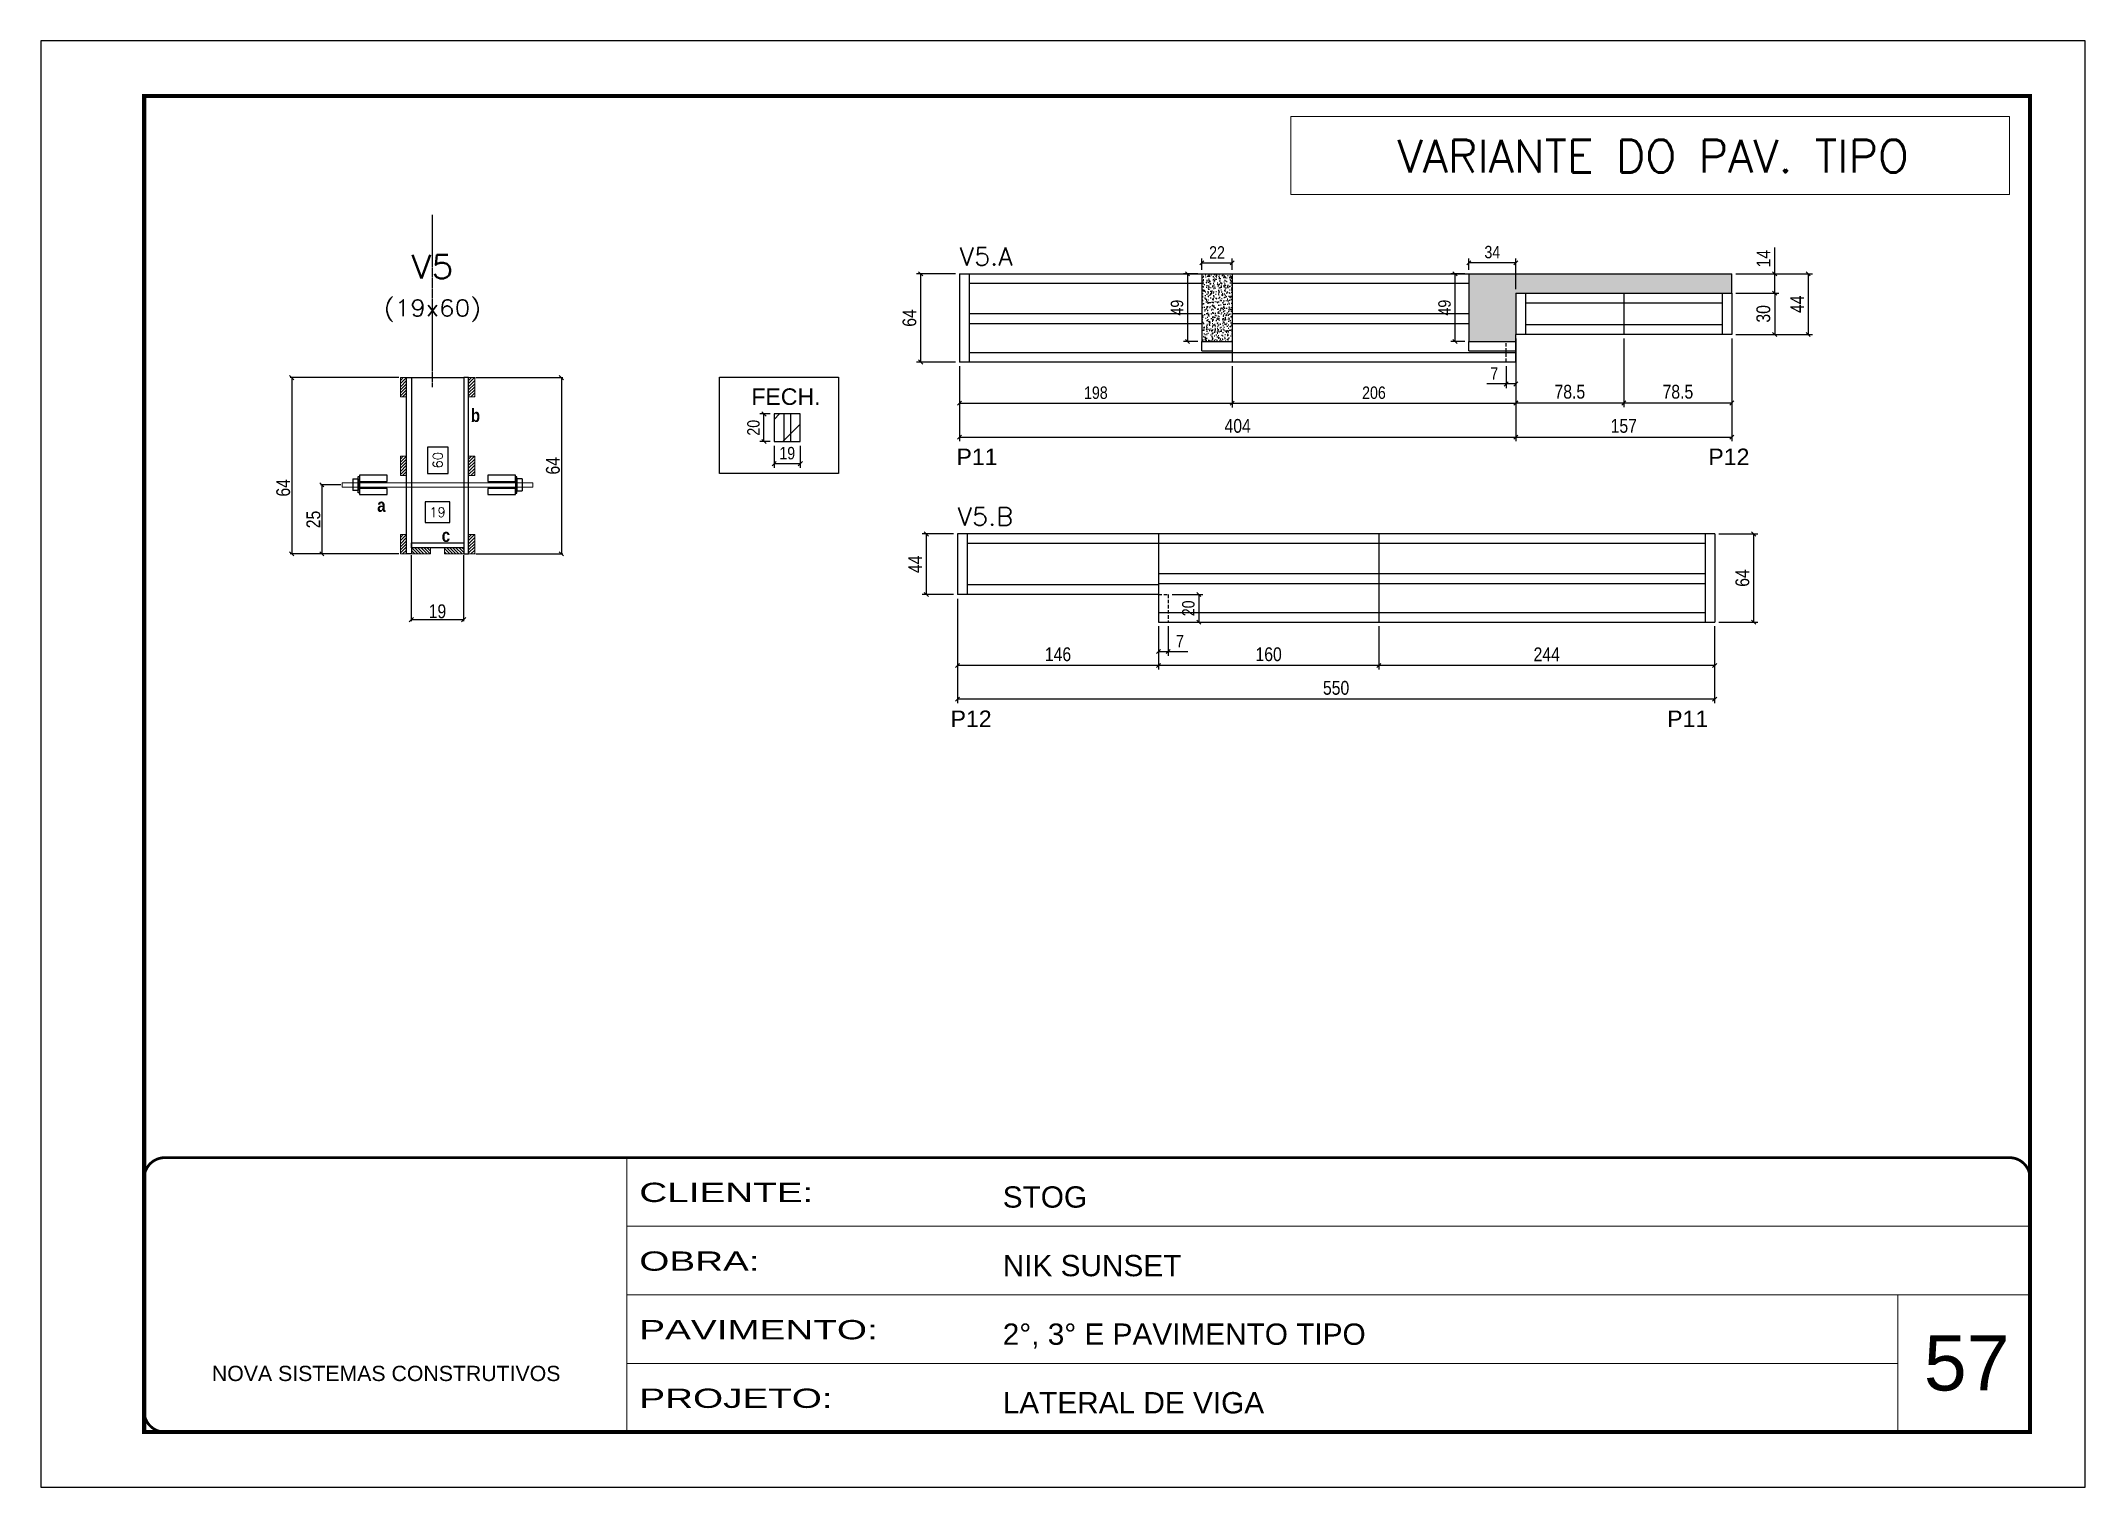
# Model space of a CAD drawing. Extents: x -10448 to -1189, y -11772 to 17235.
# Drawn here: x -10448 to -8963, y -286 to 764 of the extents above; entities that cross this region are included whole.
import ezdxf
from ezdxf.enums import TextEntityAlignment as Align

# ---------------------------------------------------------------- set-up
doc = ezdxf.new("R2010")
doc.units = 0
for name, pattern in [('CONTINUO', [0]), ('DASHED', [0.75, 0.5, -0.25]), ('HIDDEN', [0.375, 0.25, -0.125])]:
    doc.linetypes.add(name, pattern=pattern)
for name, color, linetype in [('1HACHURA MADEIRAS', 1, 'Continuous'), ('5', 5, 'Continuous'), ('COTA', 241, 'Continuous'), ('Cota Seção (2x)', 4, 'Continuous'), ('detalhes', 4, 'Continuous'), ('Painéis', 200, 'Continuous'), ('presilha', 1, 'Continuous'), ('Reaproveitamento', 251, 'Continuous'), ('SARR_2.2x7', 40, 'Continuous'), ('Texto de Titulo', 7, 'Continuous'), ('Texto Qtd Sarr', 242, 'Continuous')]:
    doc.layers.add(name, color=color, linetype=linetype)
for name, color, linetype, lineweight in [('CARIMBO', 255, 'Continuous', 9), ('CONCRETO', 251, 'Continuous', 25), ('Folhas', 255, 'Continuous', 9), ('Madeira', 126, 'Continuous', 18), ('SARRAFO DE PRESSAO', 251, 'DASHED', 9), ('SCO-___-LAJ', 2, 'Continuous', 0), ('Texto Seção', 7, 'Continuous', 15)]:
    doc.layers.add(name, color=color, linetype=linetype, lineweight=lineweight)
doc.layers.add('Laje_Perimetro', color=7, linetype='Continuous', plot=False)
doc.styles.add('ARIAL', font='arial.ttf')
doc.styles.add('COTA TECNICA', font='techl___.ttf', dxfattribs={"height": 10})
doc.styles.add('COTA TECNICA 2X', font='techl___.ttf', dxfattribs={"height": 10})
doc.styles.add('COTA TECNICA-50', font='techl___.ttf', dxfattribs={"height": 9})
doc.styles.add('REGUA-120', font='ROMANS.shx', dxfattribs={"height": 15})
doc.styles.add('Romans', font='romans.shx')
doc.styles.get("Standard").update_dxf_attribs({"font": 'arial.ttf'})
doc.styles.add('TECNICA', font='techb___.ttf', dxfattribs={"height": 10})
doc.styles.add('Tecnologia', font='')
doc.styles.get('Tecnologia').set_extended_font_data('Forgotten Futurist')
doc.dimstyles.new('COTA PAINEL-50', dxfattribs={"dimtxt": 9, "dimasz": 3, "dimexe": 3, "dimexo": 3, "dimgap": 3, "dimtad": 1, "dimdec": 1, "dimzin": 12, "dimdsep": 46, "dimtxsty": 'COTA TECNICA-50', "dimblk1": 'OBLIQUE', "dimblk2": 'OBLIQUE', "dimsah": 1, "dimcen": 0.9, "dimclrd": 4, "dimclre": 4, "dimclrt": 240, "dimadec": 1, "dimazin": 3, "dimtfac": 1, "dimtdec": 1, "dimtmove": 0, "dimatfit": 3, "dimfxl": 1, "dimtolj": 1, "dimtzin": 12, "dimarcsym": 0})
doc.dimstyles.new('Cota Seção interna', dxfattribs={"dimtxt": 7, "dimasz": 6, "dimexe": 0.18, "dimexo": 2, "dimgap": -4, "dimtad": 3, "dimdec": 1, "dimlfac": 0.5, "dimzin": 12, "dimdsep": 46, "dimtxsty": 'Romans', "dimblk": 'ARCHTICK', "dimcen": 0.09, "dimse1": 1, "dimse2": 1, "dimsd1": 1, "dimsd2": 1, "dimclrd": 180, "dimclre": 5, "dimclrt": 1, "dimadec": 0, "dimazin": 3, "dimtfac": 1, "dimtdec": 1, "dimtofl": 0, "dimtmove": 0, "dimatfit": 3, "dimldrblk": 'ARCHTICK', "dimfxl": 1, "dimtolj": 1, "dimtzin": 0, "dimarcsym": 0})
doc.dimstyles.new('PAINEL', dxfattribs={"dimtxt": 10, "dimasz": 3, "dimexe": 3, "dimexo": 3, "dimgap": 3, "dimtad": 1, "dimdec": 1, "dimzin": 12, "dimdsep": 46, "dimtxsty": 'COTA TECNICA', "dimblk1": 'OBLIQUE', "dimblk2": 'OBLIQUE', "dimsah": 1, "dimcen": 0.9, "dimclrd": 4, "dimclre": 4, "dimclrt": 240, "dimadec": 1, "dimazin": 3, "dimtfac": 1, "dimtdec": 1, "dimtmove": 0, "dimatfit": 3, "dimfxl": 1, "dimtolj": 1, "dimtzin": 12, "dimarcsym": 0})
doc.dimstyles.new('SECAO', dxfattribs={"dimscale": 0.333333, "dimtxt": 5, "dimasz": 9, "dimexe": 3, "dimexo": 3, "dimgap": 3, "dimtad": 1, "dimdec": 1, "dimlfac": 0.5, "dimzin": 12, "dimdsep": 46, "dimtxsty": 'COTA TECNICA 2X', "dimblk1": 'OBLIQUE', "dimblk2": 'OBLIQUE', "dimsah": 1, "dimcen": 0.9, "dimclrd": 4, "dimclre": 4, "dimclrt": 240, "dimadec": 1, "dimazin": 3, "dimtfac": 1, "dimtdec": 1, "dimtmove": 0, "dimatfit": 3, "dimfxl": 1, "dimtolj": 1, "dimtzin": 12, "dimarcsym": 0})
pattern_1 = [(50, (-140989.984, -31034.443), (5.46554007, -0.47817257), [0.5715, -6.2865]), (355, (-140989.984, -31034.443), (-1.05730264, 5.73170536), [0.4572, -5.02921753]), (100.4514447, (-140989.5286, -31034.483), (4.40823741, 5.25353256), [0.48570026, -5.34270734]), (46.1842, (-140989.984, -31032.919), (8.13237123, -1.26126984), [0.85725, -9.42975]), (96.6355576, (-140989.306, -31033.024), (7.122124, 7.42278374), [0.7285507, -8.01406824]), (351.184151, (-140989.984, -31032.919), (7.122124, 7.42278374), [0.685799, -7.54379196]), (21, (-140989.222, -31033.3), (4.54843174, -3.06795595), [0.5715, -6.2865]), (326, (-140989.222, -31033.3), (1.85406085, 5.52563898), [0.4572, -5.0292]), (71.451445, (-140988.843, -31033.5557), (6.40249258, 2.45768307), [0.48570026, -5.34269813]), (37.5, (-140989.984, -31034.443), (0.092658098, 2.536651166), [0, -4.96824, 0, -5.1054, 0, -5.04825]), (7.5, (-140989.984, -31034.443), (2.004589875, 3.005417245), [0, -2.91084, 0, -4.85394, 0, -1.92405]), (327.5, (-140991.6833, -31034.443), (4.067717855, -0.17186232), [0, -1.905, 0, -5.9436, 0, -7.8867]), (317.5, (-140992.4453, -31034.443), (4.44387544, 0.76279473), [0, -2.4765, 0, -3.94716, 0, -5.6007])]

msp = doc.modelspace()

# ---------------------------------------------------------------- texts
at = {"layer": '5', "color": 7, "linetype": 'Continuous'}
msp.add_text('FECH.', height=12, rotation=359.99996, dxfattribs=at).set_placement((-9932.19, 499.91))
at = {"layer": '5', "linetype": 'Continuous'}
for s, rotation, p in [('P11', 0.00004, (-9783.18, 456.18)), ('P12', 0.00004, (-9236.98, 456.18)), ('P12', 359.99996, (-9787.44, 265.99)), ('P11', 359.99996, (-9266.87, 265.99))]:
    msp.add_text(s, height=12, rotation=rotation, dxfattribs=at).set_placement(p)
at = {"layer": 'CARIMBO', "style": 'ARIAL'}
msp.add_text('57', height=40, dxfattribs=at).set_placement((-9080.42, -215.68))
at = {"layer": 'detalhes', "style": 'TECNICA'}
for s, p in [('b', (-10135.98, 487.5)), ('a', (-10203.98, 422.27)), ('c', (-10157.11, 400.38))]:
    msp.add_text(s, height=9.6, dxfattribs=at).set_placement(p)
at = {"layer": 'Texto Seção', "style": 'REGUA-120', "width": 1.05}
for s, p in [('V5.A', (-9780.88, 601.22)), ('V5.B', (-9782.38, 412.37))]:
    msp.add_text(s, height=13, dxfattribs=at).set_placement(p)
at = {"layer": 'Texto Seção', "insert": (-9597.29, 668.72), "char_height": 23.7362, "width": 640.4194, "attachment_point": 7, "style": 'REGUA-120'}
msp.add_mtext('\\pxqc,t6;^JVARIANTE DO PAV. TIPO', dxfattribs=at)

# ---------------------------------------------------------------- blocks, each defined once
blk = doc.blocks.new('9999999999')
at = {"color": 30, "linetype": 'CONTINUO'}
for p, q in [((98564.6, 34230.2), (98564.6, 34429.4)), ((98564.6, 34379.6), (99584, 34379.6)), ((98564.6, 34329.8), (99488, 34329.8)), ((99584, 34329.8), (99488, 34329.8)), ((99488, 34329.8), (99488, 34230.2)), ((98564.6, 34280), (99488, 34280))]:
    blk.add_line(p, q, dxfattribs=at)
at = {"color": 30, "linetype": 'CONTINUO', "const_width": 2}
blk.add_lwpolyline([(99584, 34230.2), (99584, 34414.4, 0.414214), (99569, 34429.4), (98229, 34429.4, 0.414214), (98214, 34414.4), (98214, 34245.2, 0.414214), (98229, 34230.2), (99584, 34230.2)], format="xyb", dxfattribs=at)
at = {"layer": 'Folhas'}
blk.add_lwpolyline([(98139, 34190.2), (99624, 34190.2), (99624, 35240.2), (98139, 35240.2)], close=True, dxfattribs=at)
at = {"layer": 'Folhas', "color": 30, "const_width": 3}
blk.add_lwpolyline([(98214, 34230.2), (99584, 34230.2), (99584, 35200.2), (98214, 35200.2)], close=True, dxfattribs=at)
at = {"color": 7, "linetype": 'Continuous', "ltscale": 5, "style": 'ARIAL'}
for s, height, p in [('STOG', 15.48, (98837.7, 34393.1)), ('NIK SUNSET', 15.48, (98837.7, 34343.3)), ('2°, 3° E PAVIMENTO TIPO', 15.483, (98837.7, 34293.5)), ('NOVA SISTEMAS CONSTRUTIVOS', 11.059, (98263.2, 34267.2)), ('LATERAL DE VIGA', 15.483, (98837.7, 34243.7))]:
    blk.add_text(s, height=height, dxfattribs=at).set_placement(p)
at = {"layer": 'Folhas', "color": 7, "style": 'Tecnologia', "width": 1.5}
for s, p in [('CLIENTE:', (98573.7, 34397.2)), ('OBRA:', (98573.7, 34347.3)), ('PAVIMENTO:', (98573.7, 34297.5)), ('PROJETO:', (98573.7, 34247.7))]:
    blk.add_text(s, height=14, dxfattribs=at).set_placement(p)
blk = doc.blocks.new('_Oblique')
at = {"color": 0, "linetype": 'ByBlock', "lineweight": -2}
blk.add_line((-0.5, -0.5), (0.5, 0.5), dxfattribs=at)
blk = doc.blocks.new('*D1004')
at = {"layer": 'COTA', "color": 4, "linetype": 'ByBlock', "lineweight": -2, "transparency": 16777216}
for p, q in [((-9780.9, 528), (-9780.9, 473.5)), ((-9376.9, 528), (-9376.9, 473.5)), ((-9780.9, 476.5), (-9376.9, 476.5))]:
    blk.add_line(p, q, dxfattribs=at)
at = {"layer": 'Defpoints', "color": 0, "linetype": 'ByBlock', "transparency": 16777216}
for p in [(-9780.9, 531), (-9376.9, 531), (-9376.9, 476.5)]:
    blk.add_point(p, dxfattribs=at)
at = {"layer": 'COTA', "color": 4, "linetype": 'ByBlock', "lineweight": -2, "transparency": 16777216, "xscale": 3, "yscale": 3, "zscale": 3, "rotation": 180}
blk.add_blockref('_Oblique', (-9780.9, 476.5), dxfattribs=at)
at = {"layer": 'COTA', "color": 4, "linetype": 'ByBlock', "lineweight": -2, "transparency": 16777216, "xscale": 3, "yscale": 3, "zscale": 3}
blk.add_blockref('_Oblique', (-9376.9, 476.5), dxfattribs=at)
at = {"layer": 'COTA', "color": 240, "linetype": 'ByBlock', "transparency": 16777216, "insert": (-9578.9, 484.6), "char_height": 10, "attachment_point": 5, "style": 'COTA TECNICA'}
blk.add_mtext('\\A1;404', dxfattribs=at)
blk = doc.blocks.new('*D2067')
at = {"layer": 'COTA', "color": 4, "linetype": 'ByBlock', "lineweight": -2, "transparency": 16777216}
for p, q in [((-9376.9, 548), (-9376.9, 498.3)), ((-9298.4, 548), (-9298.4, 498.3)), ((-9376.9, 501.3), (-9298.4, 501.3))]:
    blk.add_line(p, q, dxfattribs=at)
at = {"layer": 'Defpoints', "color": 0, "linetype": 'ByBlock', "transparency": 16777216}
for p in [(-9376.9, 551), (-9298.4, 551), (-9298.4, 501.3)]:
    blk.add_point(p, dxfattribs=at)
at = {"layer": 'COTA', "color": 4, "linetype": 'ByBlock', "lineweight": -2, "transparency": 16777216, "xscale": 3, "yscale": 3, "zscale": 3, "rotation": 180}
blk.add_blockref('_Oblique', (-9376.9, 501.3), dxfattribs=at)
at = {"layer": 'COTA', "color": 4, "linetype": 'ByBlock', "lineweight": -2, "transparency": 16777216, "xscale": 3, "yscale": 3, "zscale": 3}
blk.add_blockref('_Oblique', (-9298.4, 501.3), dxfattribs=at)
at = {"layer": 'COTA', "color": 240, "linetype": 'ByBlock', "transparency": 16777216, "insert": (-9337.6, 509.4), "char_height": 10, "attachment_point": 5, "style": 'COTA TECNICA'}
blk.add_mtext('\\A1;78.5', dxfattribs=at)
blk = doc.blocks.new('*D2068')
at = {"layer": 'COTA', "color": 4, "linetype": 'ByBlock', "lineweight": -2, "transparency": 16777216}
for p, q in [((-9298.4, 548), (-9298.4, 498.3)), ((-9219.9, 548), (-9219.9, 498.3)), ((-9298.4, 501.3), (-9219.9, 501.3))]:
    blk.add_line(p, q, dxfattribs=at)
at = {"layer": 'Defpoints', "color": 0, "linetype": 'ByBlock', "transparency": 16777216}
for p in [(-9298.4, 551), (-9219.9, 551), (-9219.9, 501.3)]:
    blk.add_point(p, dxfattribs=at)
at = {"layer": 'COTA', "color": 4, "linetype": 'ByBlock', "lineweight": -2, "transparency": 16777216, "xscale": 3, "yscale": 3, "zscale": 3, "rotation": 180}
blk.add_blockref('_Oblique', (-9298.4, 501.3), dxfattribs=at)
at = {"layer": 'COTA', "color": 4, "linetype": 'ByBlock', "lineweight": -2, "transparency": 16777216, "xscale": 3, "yscale": 3, "zscale": 3}
blk.add_blockref('_Oblique', (-9219.9, 501.3), dxfattribs=at)
at = {"layer": 'COTA', "color": 240, "linetype": 'ByBlock', "transparency": 16777216, "insert": (-9259.1, 509.4), "char_height": 10, "attachment_point": 5, "style": 'COTA TECNICA'}
blk.add_mtext('\\A1;78.5', dxfattribs=at)
blk = doc.blocks.new('*D1005')
at = {"layer": 'COTA', "color": 4, "linetype": 'ByBlock', "lineweight": -2, "transparency": 16777216}
for p, q in [((-9376.9, 528), (-9376.9, 473.5)), ((-9219.9, 528), (-9219.9, 473.5)), ((-9376.9, 476.5), (-9219.9, 476.5))]:
    blk.add_line(p, q, dxfattribs=at)
at = {"layer": 'Defpoints', "color": 0, "linetype": 'ByBlock', "transparency": 16777216}
for p in [(-9376.9, 531), (-9219.9, 531), (-9219.9, 476.5)]:
    blk.add_point(p, dxfattribs=at)
at = {"layer": 'COTA', "color": 4, "linetype": 'ByBlock', "lineweight": -2, "transparency": 16777216, "xscale": 3, "yscale": 3, "zscale": 3, "rotation": 180}
blk.add_blockref('_Oblique', (-9376.9, 476.5), dxfattribs=at)
at = {"layer": 'COTA', "color": 4, "linetype": 'ByBlock', "lineweight": -2, "transparency": 16777216, "xscale": 3, "yscale": 3, "zscale": 3}
blk.add_blockref('_Oblique', (-9219.9, 476.5), dxfattribs=at)
at = {"layer": 'COTA', "color": 240, "linetype": 'ByBlock', "transparency": 16777216, "insert": (-9298.4, 484.6), "char_height": 10, "attachment_point": 5, "style": 'COTA TECNICA'}
blk.add_mtext('\\A1;157', dxfattribs=at)
blk = doc.blocks.new('*D2069')
at = {"layer": 'COTA', "color": 4, "linetype": 'ByBlock', "lineweight": -2, "transparency": 16777216}
for p, q in [((-9216.9, 581), (-9185.8, 581)), ((-9188.8, 581), (-9188.8, 551)), ((-9216.9, 551), (-9185.8, 551))]:
    blk.add_line(p, q, dxfattribs=at)
at = {"layer": 'Defpoints', "color": 0, "linetype": 'ByBlock', "transparency": 16777216}
for p in [(-9219.9, 581), (-9219.9, 551), (-9188.8, 551)]:
    blk.add_point(p, dxfattribs=at)
at = {"layer": 'COTA', "color": 4, "linetype": 'ByBlock', "lineweight": -2, "transparency": 16777216, "xscale": 3, "yscale": 3, "zscale": 3}
for p, rotation in [((-9188.8, 581), 90), ((-9188.8, 551), 270)]:
    blk.add_blockref('_Oblique', p, dxfattribs=dict(at, rotation=rotation))
at = {"layer": 'COTA', "color": 240, "linetype": 'ByBlock', "transparency": 16777216, "insert": (-9197, 566), "char_height": 10, "attachment_point": 5, "rotation": 90, "style": 'COTA TECNICA'}
blk.add_mtext('\\A1;30', dxfattribs=at)
blk = doc.blocks.new('*D2070')
at = {"layer": 'COTA', "color": 4, "linetype": 'ByBlock', "lineweight": -2, "transparency": 16777216}
for p, q in [((-9188.8, 595), (-9188.8, 614.2)), ((-9216.9, 595), (-9185.8, 595)), ((-9188.8, 581), (-9188.8, 595)), ((-9216.9, 581), (-9185.8, 581))]:
    blk.add_line(p, q, dxfattribs=at)
at = {"layer": 'Defpoints', "color": 0, "linetype": 'ByBlock', "transparency": 16777216}
for p in [(-9219.9, 595), (-9188.8, 595), (-9219.9, 581)]:
    blk.add_point(p, dxfattribs=at)
at = {"layer": 'COTA', "color": 4, "linetype": 'ByBlock', "lineweight": -2, "transparency": 16777216, "xscale": 3, "yscale": 3, "zscale": 3}
for p, rotation in [((-9188.8, 595), 90), ((-9188.8, 581), 270)]:
    blk.add_blockref('_Oblique', p, dxfattribs=dict(at, rotation=rotation))
at = {"layer": 'COTA', "color": 240, "linetype": 'ByBlock', "transparency": 16777216, "insert": (-9196.9, 606.1), "char_height": 10, "attachment_point": 5, "rotation": 90, "style": 'COTA TECNICA'}
blk.add_mtext('\\A1;14', dxfattribs=at)
blk = doc.blocks.new('*D1006')
at = {"layer": 'COTA', "color": 4, "linetype": 'ByBlock', "lineweight": -2, "transparency": 16777216}
for p, q in [((-9216.9, 595), (-9161.4, 595)), ((-9164.4, 595), (-9164.4, 551)), ((-9216.9, 551), (-9161.4, 551))]:
    blk.add_line(p, q, dxfattribs=at)
at = {"layer": 'Defpoints', "color": 0, "linetype": 'ByBlock', "transparency": 16777216}
for p in [(-9219.9, 595), (-9219.9, 551), (-9164.4, 551)]:
    blk.add_point(p, dxfattribs=at)
at = {"layer": 'COTA', "color": 4, "linetype": 'ByBlock', "lineweight": -2, "transparency": 16777216, "xscale": 3, "yscale": 3, "zscale": 3}
for p, rotation in [((-9164.4, 595), 90), ((-9164.4, 551), 270)]:
    blk.add_blockref('_Oblique', p, dxfattribs=dict(at, rotation=rotation))
at = {"layer": 'COTA', "color": 240, "linetype": 'ByBlock', "transparency": 16777216, "insert": (-9172.5, 573), "char_height": 10, "attachment_point": 5, "rotation": 90, "style": 'COTA TECNICA'}
blk.add_mtext('\\A1;44', dxfattribs=at)
blk = doc.blocks.new('*D2071')
at = {"layer": 'COTA', "color": 4, "linetype": 'ByBlock', "lineweight": -2, "transparency": 16777216}
for p, q in [((-9783.9, 595), (-9812.2, 595)), ((-9809.2, 595), (-9809.2, 531)), ((-9783.9, 531), (-9812.2, 531))]:
    blk.add_line(p, q, dxfattribs=at)
at = {"layer": 'Defpoints', "color": 0, "linetype": 'ByBlock', "transparency": 16777216}
for p in [(-9780.9, 595), (-9809.2, 531), (-9780.9, 531)]:
    blk.add_point(p, dxfattribs=at)
at = {"layer": 'COTA', "color": 4, "linetype": 'ByBlock', "lineweight": -2, "transparency": 16777216, "xscale": 3, "yscale": 3, "zscale": 3}
for p, rotation in [((-9809.2, 595), 90), ((-9809.2, 531), 270)]:
    blk.add_blockref('_Oblique', p, dxfattribs=dict(at, rotation=rotation))
at = {"layer": 'COTA', "color": 240, "linetype": 'ByBlock', "transparency": 16777216, "insert": (-9817.3, 563), "char_height": 10, "attachment_point": 5, "rotation": 90, "style": 'COTA TECNICA'}
blk.add_mtext('\\A1;64', dxfattribs=at)
blk = doc.blocks.new('*D2072')
at = {"layer": 'COTA', "color": 4, "linetype": 'ByBlock', "lineweight": -2, "transparency": 16777216}
for p, q in [((-9476.4, 339.2), (-9476.4, 307.7)), ((-9232.4, 339.2), (-9232.4, 307.7)), ((-9232.4, 310.7), (-9476.4, 310.7))]:
    blk.add_line(p, q, dxfattribs=at)
at = {"layer": 'Defpoints', "color": 0, "linetype": 'ByBlock', "transparency": 16777216}
for p in [(-9476.4, 342.2), (-9232.4, 342.2), (-9476.4, 310.7)]:
    blk.add_point(p, dxfattribs=at)
at = {"layer": 'COTA', "color": 4, "linetype": 'ByBlock', "lineweight": -2, "transparency": 16777216, "xscale": 3, "yscale": 3, "zscale": 3, "rotation": 180}
blk.add_blockref('_Oblique', (-9476.4, 310.7), dxfattribs=at)
at = {"layer": 'COTA', "color": 4, "linetype": 'ByBlock', "lineweight": -2, "transparency": 16777216, "xscale": 3, "yscale": 3, "zscale": 3}
blk.add_blockref('_Oblique', (-9232.4, 310.7), dxfattribs=at)
at = {"layer": 'COTA', "color": 240, "linetype": 'ByBlock', "transparency": 16777216, "insert": (-9354.4, 318.8), "char_height": 10, "attachment_point": 5, "style": 'COTA TECNICA'}
blk.add_mtext('\\A1;244', dxfattribs=at)
blk = doc.blocks.new('*D2073')
at = {"layer": 'COTA', "color": 4, "linetype": 'ByBlock', "lineweight": -2, "transparency": 16777216}
for p, q in [((-9476.4, 339.2), (-9476.4, 307.7)), ((-9636.4, 325.2), (-9636.4, 307.7)), ((-9476.4, 310.7), (-9636.4, 310.7))]:
    blk.add_line(p, q, dxfattribs=at)
at = {"layer": 'Defpoints', "color": 0, "linetype": 'ByBlock', "transparency": 16777216}
for p in [(-9476.4, 342.2), (-9636.4, 328.2), (-9636.4, 310.7)]:
    blk.add_point(p, dxfattribs=at)
at = {"layer": 'COTA', "color": 4, "linetype": 'ByBlock', "lineweight": -2, "transparency": 16777216, "xscale": 3, "yscale": 3, "zscale": 3, "rotation": 180}
blk.add_blockref('_Oblique', (-9636.4, 310.7), dxfattribs=at)
at = {"layer": 'COTA', "color": 4, "linetype": 'ByBlock', "lineweight": -2, "transparency": 16777216, "xscale": 3, "yscale": 3, "zscale": 3}
blk.add_blockref('_Oblique', (-9476.4, 310.7), dxfattribs=at)
at = {"layer": 'COTA', "color": 240, "linetype": 'ByBlock', "transparency": 16777216, "insert": (-9556.4, 318.8), "char_height": 10, "attachment_point": 5, "style": 'COTA TECNICA'}
blk.add_mtext('\\A1;160', dxfattribs=at)
blk = doc.blocks.new('*D2074')
at = {"layer": 'COTA', "color": 4, "linetype": 'ByBlock', "lineweight": -2, "transparency": 16777216}
for p, q in [((-9782.4, 359.2), (-9782.4, 307.7)), ((-9636.4, 325.2), (-9636.4, 307.7)), ((-9636.4, 310.7), (-9782.4, 310.7))]:
    blk.add_line(p, q, dxfattribs=at)
at = {"layer": 'Defpoints', "color": 0, "linetype": 'ByBlock', "transparency": 16777216}
for p in [(-9782.4, 362.2), (-9636.4, 328.2), (-9782.4, 310.7)]:
    blk.add_point(p, dxfattribs=at)
at = {"layer": 'COTA', "color": 4, "linetype": 'ByBlock', "lineweight": -2, "transparency": 16777216, "xscale": 3, "yscale": 3, "zscale": 3, "rotation": 180}
blk.add_blockref('_Oblique', (-9782.4, 310.7), dxfattribs=at)
at = {"layer": 'COTA', "color": 4, "linetype": 'ByBlock', "lineweight": -2, "transparency": 16777216, "xscale": 3, "yscale": 3, "zscale": 3}
blk.add_blockref('_Oblique', (-9636.4, 310.7), dxfattribs=at)
at = {"layer": 'COTA', "color": 240, "linetype": 'ByBlock', "transparency": 16777216, "insert": (-9709.4, 318.8), "char_height": 10, "attachment_point": 5, "style": 'COTA TECNICA'}
blk.add_mtext('\\A1;146', dxfattribs=at)
blk = doc.blocks.new('*D1007')
at = {"layer": 'COTA', "color": 4, "linetype": 'ByBlock', "lineweight": -2, "transparency": 16777216}
for p, q in [((-9782.4, 359.2), (-9782.4, 283.3)), ((-9232.4, 339.2), (-9232.4, 283.3)), ((-9232.4, 286.3), (-9782.4, 286.3))]:
    blk.add_line(p, q, dxfattribs=at)
at = {"layer": 'Defpoints', "color": 0, "linetype": 'ByBlock', "transparency": 16777216}
for p in [(-9782.4, 362.2), (-9232.4, 342.2), (-9782.4, 286.3)]:
    blk.add_point(p, dxfattribs=at)
at = {"layer": 'COTA', "color": 4, "linetype": 'ByBlock', "lineweight": -2, "transparency": 16777216, "xscale": 3, "yscale": 3, "zscale": 3, "rotation": 180}
blk.add_blockref('_Oblique', (-9782.4, 286.3), dxfattribs=at)
at = {"layer": 'COTA', "color": 4, "linetype": 'ByBlock', "lineweight": -2, "transparency": 16777216, "xscale": 3, "yscale": 3, "zscale": 3}
blk.add_blockref('_Oblique', (-9232.4, 286.3), dxfattribs=at)
at = {"layer": 'COTA', "color": 240, "linetype": 'ByBlock', "transparency": 16777216, "insert": (-9507.4, 294.4), "char_height": 10, "attachment_point": 5, "style": 'COTA TECNICA'}
blk.add_mtext('\\A1;550', dxfattribs=at)
blk = doc.blocks.new('*D2075')
at = {"layer": 'COTA', "color": 4, "linetype": 'ByBlock', "lineweight": -2, "transparency": 16777216}
for p, q in [((-9785.4, 406.2), (-9808.1, 406.2)), ((-9805.1, 406.2), (-9805.1, 362.2)), ((-9785.4, 362.2), (-9808.1, 362.2))]:
    blk.add_line(p, q, dxfattribs=at)
at = {"layer": 'Defpoints', "color": 0, "linetype": 'ByBlock', "transparency": 16777216}
for p in [(-9782.4, 406.2), (-9805.1, 362.2), (-9782.4, 362.2)]:
    blk.add_point(p, dxfattribs=at)
at = {"layer": 'COTA', "color": 4, "linetype": 'ByBlock', "lineweight": -2, "transparency": 16777216, "xscale": 3, "yscale": 3, "zscale": 3}
for p, rotation in [((-9805.1, 406.2), 90), ((-9805.1, 362.2), 270)]:
    blk.add_blockref('_Oblique', p, dxfattribs=dict(at, rotation=rotation))
at = {"layer": 'COTA', "color": 240, "linetype": 'ByBlock', "transparency": 16777216, "insert": (-9813.2, 384.2), "char_height": 10, "attachment_point": 5, "rotation": 90, "style": 'COTA TECNICA'}
blk.add_mtext('\\A1;44', dxfattribs=at)
blk = doc.blocks.new('*D2076')
at = {"layer": 'COTA', "color": 4, "linetype": 'ByBlock', "lineweight": -2, "transparency": 16777216}
for p, q in [((-9229.4, 406.2), (-9201.1, 406.2)), ((-9204.1, 406.2), (-9204.1, 342.2)), ((-9229.4, 342.2), (-9201.1, 342.2))]:
    blk.add_line(p, q, dxfattribs=at)
at = {"layer": 'Defpoints', "color": 0, "linetype": 'ByBlock', "transparency": 16777216}
for p in [(-9232.4, 406.2), (-9232.4, 342.2), (-9204.1, 342.2)]:
    blk.add_point(p, dxfattribs=at)
at = {"layer": 'COTA', "color": 4, "linetype": 'ByBlock', "lineweight": -2, "transparency": 16777216, "xscale": 3, "yscale": 3, "zscale": 3}
for p, rotation in [((-9204.1, 406.2), 90), ((-9204.1, 342.2), 270)]:
    blk.add_blockref('_Oblique', p, dxfattribs=dict(at, rotation=rotation))
at = {"layer": 'COTA', "color": 240, "linetype": 'ByBlock', "transparency": 16777216, "insert": (-9212.2, 374.2), "char_height": 10, "attachment_point": 5, "rotation": 90, "style": 'COTA TECNICA'}
blk.add_mtext('\\A1;64', dxfattribs=at)
blk = doc.blocks.new('*D2077')
at = {"layer": 'COTA', "color": 4, "linetype": 'ByBlock', "lineweight": -2, "transparency": 16777216}
for p, q in [((-9636.4, 339.2), (-9636.4, 317.8)), ((-9629.4, 339.2), (-9629.4, 317.8)), ((-9636.4, 320.8), (-9629.4, 320.8)), ((-9629.4, 320.8), (-9615.2, 320.8))]:
    blk.add_line(p, q, dxfattribs=at)
at = {"layer": 'Defpoints', "color": 0, "linetype": 'ByBlock', "transparency": 16777216}
for p in [(-9636.4, 342.2), (-9629.4, 342.2), (-9629.4, 320.8)]:
    blk.add_point(p, dxfattribs=at)
at = {"layer": 'COTA', "color": 4, "linetype": 'ByBlock', "lineweight": -2, "transparency": 16777216, "xscale": 3, "yscale": 3, "zscale": 3, "rotation": 180}
blk.add_blockref('_Oblique', (-9636.4, 320.8), dxfattribs=at)
at = {"layer": 'COTA', "color": 4, "linetype": 'ByBlock', "lineweight": -2, "transparency": 16777216, "xscale": 3, "yscale": 3, "zscale": 3}
blk.add_blockref('_Oblique', (-9629.4, 320.8), dxfattribs=at)
at = {"layer": 'COTA', "color": 240, "linetype": 'ByBlock', "transparency": 16777216, "insert": (-9620.8, 328.3), "char_height": 9, "attachment_point": 5, "style": 'COTA TECNICA-50'}
blk.add_mtext('\\A1;7', dxfattribs=at)
blk = doc.blocks.new('*D2078')
at = {"layer": 'COTA', "color": 4, "linetype": 'ByBlock', "lineweight": -2, "transparency": 16777216}
for p, q in [((-9383.9, 528), (-9383.9, 512.1)), ((-9376.9, 528), (-9376.9, 512.1)), ((-9383.9, 515.1), (-9398, 515.1)), ((-9376.9, 515.1), (-9383.9, 515.1))]:
    blk.add_line(p, q, dxfattribs=at)
at = {"layer": 'Defpoints', "color": 0, "linetype": 'ByBlock', "transparency": 16777216}
for p in [(-9383.9, 531), (-9376.9, 531), (-9383.9, 515.1)]:
    blk.add_point(p, dxfattribs=at)
at = {"layer": 'COTA', "color": 4, "linetype": 'ByBlock', "lineweight": -2, "transparency": 16777216, "xscale": 3, "yscale": 3, "zscale": 3, "rotation": 180}
blk.add_blockref('_Oblique', (-9383.9, 515.1), dxfattribs=at)
at = {"layer": 'COTA', "color": 4, "linetype": 'ByBlock', "lineweight": -2, "transparency": 16777216, "xscale": 3, "yscale": 3, "zscale": 3}
blk.add_blockref('_Oblique', (-9376.9, 515.1), dxfattribs=at)
at = {"layer": 'COTA', "color": 240, "linetype": 'ByBlock', "transparency": 16777216, "insert": (-9392.5, 522.6), "char_height": 9, "attachment_point": 5, "style": 'COTA TECNICA-50'}
blk.add_mtext('\\A1;7', dxfattribs=at)
blk = doc.blocks.new('*D1008')
at = {"layer": 'COTA', "color": 4, "linetype": 'ByBlock', "lineweight": -2, "transparency": 16777216}
for p, q in [((-9915.6, 470.3), (-9915.6, 454.2)), ((-9896.6, 470.3), (-9896.6, 454.2)), ((-9896.6, 457.2), (-9915.6, 457.2))]:
    blk.add_line(p, q, dxfattribs=at)
at = {"layer": 'Defpoints', "color": 0, "linetype": 'ByBlock', "transparency": 16777216}
for p in [(-9915.6, 473.3), (-9896.6, 473.3), (-9915.6, 457.2)]:
    blk.add_point(p, dxfattribs=at)
at = {"layer": 'COTA', "color": 4, "linetype": 'ByBlock', "lineweight": -2, "transparency": 16777216, "xscale": 3, "yscale": 3, "zscale": 3, "rotation": 180}
blk.add_blockref('_Oblique', (-9915.6, 457.2), dxfattribs=at)
at = {"layer": 'COTA', "color": 4, "linetype": 'ByBlock', "lineweight": -2, "transparency": 16777216, "xscale": 3, "yscale": 3, "zscale": 3}
blk.add_blockref('_Oblique', (-9896.6, 457.2), dxfattribs=at)
at = {"layer": 'COTA', "color": 240, "linetype": 'ByBlock', "transparency": 16777216, "insert": (-9906.1, 464.8), "char_height": 9, "attachment_point": 5, "style": 'COTA TECNICA-50'}
blk.add_mtext('\\A1;19', dxfattribs=at)
blk = doc.blocks.new('*D1009')
at = {"layer": 'COTA', "color": 4, "linetype": 'ByBlock', "lineweight": -2, "transparency": 16777216}
for p, q in [((-9918.6, 493.3), (-9926, 493.3)), ((-9923, 473.3), (-9923, 493.3)), ((-9918.6, 473.3), (-9926, 473.3))]:
    blk.add_line(p, q, dxfattribs=at)
at = {"layer": 'Defpoints', "color": 0, "linetype": 'ByBlock', "transparency": 16777216}
for p in [(-9923, 493.3), (-9915.6, 493.3), (-9915.6, 473.3)]:
    blk.add_point(p, dxfattribs=at)
at = {"layer": 'COTA', "color": 4, "linetype": 'ByBlock', "lineweight": -2, "transparency": 16777216, "xscale": 3, "yscale": 3, "zscale": 3}
for p, rotation in [((-9923, 493.3), 90), ((-9923, 473.3), 270)]:
    blk.add_blockref('_Oblique', p, dxfattribs=dict(at, rotation=rotation))
at = {"layer": 'COTA', "color": 240, "linetype": 'ByBlock', "transparency": 16777216, "insert": (-9930.6, 483.3), "char_height": 9, "attachment_point": 5, "rotation": 90, "style": 'COTA TECNICA-50'}
blk.add_mtext('\\A1;20', dxfattribs=at)
blk = doc.blocks.new('*D2079')
at = {"layer": 'COTA', "color": 4, "linetype": 'ByBlock', "lineweight": -2, "transparency": 16777216}
for p, q in [((-9604.9, 598), (-9604.9, 606.1)), ((-9604.9, 603.1), (-9582.9, 603.1)), ((-9582.9, 598), (-9582.9, 606.1))]:
    blk.add_line(p, q, dxfattribs=at)
at = {"layer": 'Defpoints', "color": 0, "linetype": 'ByBlock', "transparency": 16777216}
for p in [(-9604.9, 595), (-9582.9, 603.1), (-9582.9, 595)]:
    blk.add_point(p, dxfattribs=at)
at = {"layer": 'COTA', "color": 4, "linetype": 'ByBlock', "lineweight": -2, "transparency": 16777216, "xscale": 3, "yscale": 3, "zscale": 3, "rotation": 180}
blk.add_blockref('_Oblique', (-9604.9, 603.1), dxfattribs=at)
at = {"layer": 'COTA', "color": 4, "linetype": 'ByBlock', "lineweight": -2, "transparency": 16777216, "xscale": 3, "yscale": 3, "zscale": 3}
blk.add_blockref('_Oblique', (-9582.9, 603.1), dxfattribs=at)
at = {"layer": 'COTA', "color": 240, "linetype": 'ByBlock', "transparency": 16777216, "insert": (-9593.9, 610.6), "char_height": 9, "attachment_point": 5, "style": 'COTA TECNICA-50'}
blk.add_mtext('\\A1;22', dxfattribs=at)
blk = doc.blocks.new('*D2080')
at = {"layer": 'COTA', "color": 4, "linetype": 'ByBlock', "lineweight": -2, "transparency": 16777216}
for p, q in [((-9410.9, 598), (-9410.9, 606.1)), ((-9376.9, 603.1), (-9410.9, 603.1)), ((-9376.9, 584), (-9376.9, 606.1))]:
    blk.add_line(p, q, dxfattribs=at)
at = {"layer": 'Defpoints', "color": 0, "linetype": 'ByBlock', "transparency": 16777216}
for p in [(-9410.9, 603.1), (-9410.9, 595), (-9376.9, 581)]:
    blk.add_point(p, dxfattribs=at)
at = {"layer": 'COTA', "color": 4, "linetype": 'ByBlock', "lineweight": -2, "transparency": 16777216, "xscale": 3, "yscale": 3, "zscale": 3, "rotation": 180}
blk.add_blockref('_Oblique', (-9410.9, 603.1), dxfattribs=at)
at = {"layer": 'COTA', "color": 4, "linetype": 'ByBlock', "lineweight": -2, "transparency": 16777216, "xscale": 3, "yscale": 3, "zscale": 3}
blk.add_blockref('_Oblique', (-9376.9, 603.1), dxfattribs=at)
at = {"layer": 'COTA', "color": 240, "linetype": 'ByBlock', "transparency": 16777216, "insert": (-9393.9, 610.8), "char_height": 9, "attachment_point": 5, "style": 'COTA TECNICA-50'}
blk.add_mtext('\\A1;34', dxfattribs=at)
blk = doc.blocks.new('*D2081')
at = {"layer": 'COTA', "color": 4, "linetype": 'ByBlock', "lineweight": -2, "transparency": 16777216}
for p, q in [((-9413.9, 595), (-9424, 595)), ((-9421, 546), (-9421, 595)), ((-9413.9, 546), (-9424, 546))]:
    blk.add_line(p, q, dxfattribs=at)
at = {"layer": 'Defpoints', "color": 0, "linetype": 'ByBlock', "transparency": 16777216}
for p in [(-9421, 595), (-9410.9, 595), (-9410.9, 546)]:
    blk.add_point(p, dxfattribs=at)
at = {"layer": 'COTA', "color": 4, "linetype": 'ByBlock', "lineweight": -2, "transparency": 16777216, "xscale": 3, "yscale": 3, "zscale": 3}
for p, rotation in [((-9421, 595), 90), ((-9421, 546), 270)]:
    blk.add_blockref('_Oblique', p, dxfattribs=dict(at, rotation=rotation))
at = {"layer": 'COTA', "color": 240, "linetype": 'ByBlock', "transparency": 16777216, "insert": (-9428.6, 570.5), "char_height": 9, "attachment_point": 5, "rotation": 90, "style": 'COTA TECNICA-50'}
blk.add_mtext('\\A1;49', dxfattribs=at)
blk = doc.blocks.new('titulo1')
at = {"layer": 'Defpoints', "color": 252, "linetype": 'HIDDEN', "ltscale": 2}
blk.add_line((0, 0), (0, 125), dxfattribs=at)
at = {"layer": 'Defpoints', "style": 'Romans', "oblique": 15}
blk.add_attdef('FOLHA', text='', height=10, dxfattribs=at).set_placement((0, 15.6), align=Align.MIDDLE_CENTER)
at = {"layer": 'Texto Qtd Sarr', "color": 3, "style": 'Romans', "oblique": 15}
for tag, height, p in [('TITULO', 17, (0, 71.4)), ('SEÇÃO', 12, (0, 41.5))]:
    blk.add_attdef(tag, text='', height=height, dxfattribs=at).set_placement(p, align=Align.MIDDLE_CENTER)
blk = doc.blocks.new('*D2061')
at = {"layer": 'COTA', "color": 4, "linetype": 'ByBlock', "lineweight": -2, "transparency": 16777216}
for p, q in [((-9780.9, 528), (-9780.9, 498.1)), ((-9582.9, 528), (-9582.9, 498.1)), ((-9780.9, 501.1), (-9582.9, 501.1))]:
    blk.add_line(p, q, dxfattribs=at)
at = {"layer": 'Defpoints', "color": 0, "linetype": 'ByBlock', "transparency": 16777216}
for p in [(-9780.9, 531), (-9582.9, 531), (-9582.9, 501.1)]:
    blk.add_point(p, dxfattribs=at)
at = {"layer": 'COTA', "color": 4, "linetype": 'ByBlock', "lineweight": -2, "transparency": 16777216, "xscale": 3, "yscale": 3, "zscale": 3, "rotation": 180}
blk.add_blockref('_Oblique', (-9780.9, 501.1), dxfattribs=at)
at = {"layer": 'COTA', "color": 4, "linetype": 'ByBlock', "lineweight": -2, "transparency": 16777216, "xscale": 3, "yscale": 3, "zscale": 3}
blk.add_blockref('_Oblique', (-9582.9, 501.1), dxfattribs=at)
at = {"layer": 'COTA', "color": 240, "linetype": 'ByBlock', "transparency": 16777216, "insert": (-9681.9, 508.7), "char_height": 9, "attachment_point": 5, "style": 'COTA TECNICA-50'}
blk.add_mtext('\\A1;198', dxfattribs=at)
blk = doc.blocks.new('*D2062')
at = {"layer": 'COTA', "color": 4, "linetype": 'ByBlock', "lineweight": -2, "transparency": 16777216}
for p, q in [((-9582.9, 528), (-9582.9, 498.1)), ((-9376.9, 528), (-9376.9, 498.1)), ((-9582.9, 501.1), (-9376.9, 501.1))]:
    blk.add_line(p, q, dxfattribs=at)
at = {"layer": 'Defpoints', "color": 0, "linetype": 'ByBlock', "transparency": 16777216}
for p in [(-9582.9, 531), (-9376.9, 531), (-9376.9, 501.1)]:
    blk.add_point(p, dxfattribs=at)
at = {"layer": 'COTA', "color": 4, "linetype": 'ByBlock', "lineweight": -2, "transparency": 16777216, "xscale": 3, "yscale": 3, "zscale": 3, "rotation": 180}
blk.add_blockref('_Oblique', (-9582.9, 501.1), dxfattribs=at)
at = {"layer": 'COTA', "color": 4, "linetype": 'ByBlock', "lineweight": -2, "transparency": 16777216, "xscale": 3, "yscale": 3, "zscale": 3}
blk.add_blockref('_Oblique', (-9376.9, 501.1), dxfattribs=at)
at = {"layer": 'COTA', "color": 240, "linetype": 'ByBlock', "transparency": 16777216, "insert": (-9479.9, 508.7), "char_height": 9, "attachment_point": 5, "style": 'COTA TECNICA-50'}
blk.add_mtext('\\A1;206', dxfattribs=at)
blk = doc.blocks.new('*D2063')
at = {"layer": 'COTA', "color": 4, "linetype": 'ByBlock', "lineweight": -2, "transparency": 16777216}
for p, q in [((-9626.4, 362.2), (-9604.1, 362.2)), ((-9607.1, 362.2), (-9607.1, 342.2)), ((-9626.4, 342.2), (-9604.1, 342.2))]:
    blk.add_line(p, q, dxfattribs=at)
at = {"layer": 'Defpoints', "color": 0, "linetype": 'ByBlock', "transparency": 16777216}
for p in [(-9629.4, 362.2), (-9629.4, 342.2), (-9607.1, 342.2)]:
    blk.add_point(p, dxfattribs=at)
at = {"layer": 'COTA', "color": 4, "linetype": 'ByBlock', "lineweight": -2, "transparency": 16777216, "xscale": 3, "yscale": 3, "zscale": 3}
for p, rotation in [((-9607.1, 362.2), 90), ((-9607.1, 342.2), 270)]:
    blk.add_blockref('_Oblique', p, dxfattribs=dict(at, rotation=rotation))
at = {"layer": 'COTA', "color": 240, "linetype": 'ByBlock', "transparency": 16777216, "insert": (-9614.7, 352.2), "char_height": 9, "attachment_point": 5, "rotation": 90, "style": 'COTA TECNICA-50'}
blk.add_mtext('\\A1;20', dxfattribs=at)
blk = doc.blocks.new('*D2064')
at = {"layer": 'COTA', "color": 4, "linetype": 'ByBlock', "lineweight": -2, "transparency": 16777216}
for p, q in [((-9607.9, 595), (-9618.3, 595)), ((-9615.3, 595), (-9615.3, 546)), ((-9607.9, 546), (-9618.3, 546))]:
    blk.add_line(p, q, dxfattribs=at)
at = {"layer": 'Defpoints', "color": 0, "linetype": 'ByBlock', "transparency": 16777216}
for p in [(-9604.9, 595), (-9615.3, 546), (-9604.9, 546)]:
    blk.add_point(p, dxfattribs=at)
at = {"layer": 'COTA', "color": 4, "linetype": 'ByBlock', "lineweight": -2, "transparency": 16777216, "xscale": 3, "yscale": 3, "zscale": 3}
for p, rotation in [((-9615.3, 595), 90), ((-9615.3, 546), 270)]:
    blk.add_blockref('_Oblique', p, dxfattribs=dict(at, rotation=rotation))
at = {"layer": 'COTA', "color": 240, "linetype": 'ByBlock', "transparency": 16777216, "insert": (-9622.9, 570.5), "char_height": 9, "attachment_point": 5, "rotation": 90, "style": 'COTA TECNICA-50'}
blk.add_mtext('\\A1;49', dxfattribs=at)
blk = doc.blocks.new('*D998')
at = {"layer": 'COTA', "color": 4, "lineweight": -2, "transparency": 16777216}
for p, q in [((-10179.2, 390.7), (-10179.2, 343)), ((-10141.2, 390.7), (-10141.2, 343)), ((-10179.2, 344), (-10141.2, 344))]:
    blk.add_line(p, q, dxfattribs=at)
at = {"layer": 'Defpoints', "color": 0, "transparency": 16777216}
for p in [(-10179.2, 391.7), (-10141.2, 391.7), (-10141.2, 344)]:
    blk.add_point(p, dxfattribs=at)
at = {"layer": 'COTA', "color": 4, "lineweight": -2, "transparency": 16777216, "xscale": 3, "yscale": 3, "zscale": 3, "rotation": 180}
blk.add_blockref('_Oblique', (-10179.2, 344), dxfattribs=at)
at = {"layer": 'COTA', "color": 4, "lineweight": -2, "transparency": 16777216, "xscale": 3, "yscale": 3, "zscale": 3}
blk.add_blockref('_Oblique', (-10141.2, 344), dxfattribs=at)
at = {"layer": 'COTA', "color": 240, "transparency": 16777216, "insert": (-10160.2, 350), "char_height": 10, "attachment_point": 5, "style": 'COTA TECNICA 2X'}
blk.add_mtext('\\A1;19', dxfattribs=at)
blk = doc.blocks.new('*D999')
at = {"layer": 'COTA', "color": 4, "lineweight": -2, "transparency": 16777216}
for p, q in [((-10132.2, 519.7), (-10069.2, 519.7)), ((-10070.2, 519.7), (-10070.2, 391.7)), ((-10132.2, 391.7), (-10069.2, 391.7))]:
    blk.add_line(p, q, dxfattribs=at)
at = {"layer": 'Defpoints', "color": 0, "transparency": 16777216}
for p in [(-10133.2, 519.7, 0), (-10133.2, 391.7, 0), (-10070.2, 391.7)]:
    blk.add_point(p, dxfattribs=at)
at = {"layer": 'COTA', "color": 4, "lineweight": -2, "transparency": 16777216, "xscale": 3, "yscale": 3, "zscale": 3}
for p, rotation in [((-10070.2, 519.7), 90), ((-10070.2, 391.7), 270)]:
    blk.add_blockref('_Oblique', p, dxfattribs=dict(at, rotation=rotation))
at = {"layer": 'COTA', "color": 240, "transparency": 16777216, "insert": (-10076.3, 455.7), "char_height": 10, "attachment_point": 5, "rotation": 90, "style": 'COTA TECNICA 2X'}
blk.add_mtext('\\A1;64', dxfattribs=at)
blk = doc.blocks.new('*D1000')
at = {"layer": 'COTA', "color": 4, "lineweight": -2, "transparency": 16777216}
for p, q in [((-10188.2, 519.7), (-10267.1, 519.7)), ((-10266.1, 519.7), (-10266.1, 391.7)), ((-10188.2, 391.7), (-10267.1, 391.7))]:
    blk.add_line(p, q, dxfattribs=at)
at = {"layer": 'Defpoints', "color": 0, "transparency": 16777216}
for p in [(-10187.2, 519.7), (-10266.1, 391.7), (-10187.2, 391.7, 0)]:
    blk.add_point(p, dxfattribs=at)
at = {"layer": 'COTA', "color": 4, "lineweight": -2, "transparency": 16777216, "xscale": 3, "yscale": 3, "zscale": 3}
for p, rotation in [((-10266.1, 519.7), 90), ((-10266.1, 391.7), 270)]:
    blk.add_blockref('_Oblique', p, dxfattribs=dict(at, rotation=rotation))
at = {"layer": 'COTA', "color": 240, "transparency": 16777216, "insert": (-10272.2, 439.7), "char_height": 10, "attachment_point": 5, "rotation": 90, "style": 'COTA TECNICA 2X'}
blk.add_mtext('\\A1;64', dxfattribs=at)
blk = doc.blocks.new('*D1001')
at = {"layer": 'COTA', "color": 4, "lineweight": -2, "transparency": 16777216}
for p, q in [((-10230.5, 441.8), (-10245.2, 441.8)), ((-10244.2, 441.8), (-10244.2, 391.7)), ((-10230.5, 391.7), (-10245.2, 391.7))]:
    blk.add_line(p, q, dxfattribs=at)
at = {"layer": 'Defpoints', "color": 0, "transparency": 16777216}
for p in [(-10229.5, 441.8), (-10244.2, 391.7), (-10229.5, 391.7)]:
    blk.add_point(p, dxfattribs=at)
at = {"layer": 'COTA', "color": 4, "lineweight": -2, "transparency": 16777216, "xscale": 3, "yscale": 3, "zscale": 3}
for p, rotation in [((-10244.2, 441.8), 90), ((-10244.2, 391.7), 270)]:
    blk.add_blockref('_Oblique', p, dxfattribs=dict(at, rotation=rotation))
at = {"layer": 'COTA', "color": 240, "transparency": 16777216, "insert": (-10250.3, 416.7), "char_height": 10, "attachment_point": 5, "rotation": 90, "style": 'COTA TECNICA 2X'}
blk.add_mtext('\\A1;25', dxfattribs=at)
blk = doc.blocks.new('*D2065')
at = {"layer": 'Cota Seção (2x)', "color": 180, "lineweight": -2, "transparency": 16777216}
for p, q in [((-10152.5, 469.2), (-10167.5, 469.2)), ((-10167.5, 469.2), (-10167.5, 450.2)), ((-10152.5, 450.2), (-10152.5, 469.2)), ((-10167.5, 450.2), (-10152.5, 450.2))]:
    blk.add_line(p, q, dxfattribs=at)
at = {"layer": 'Defpoints', "color": 0, "transparency": 16777216}
for p in [(-10141.2, 519.7, 0), (-10148.5, 399.7), (-10141.2, 399.7, 0)]:
    blk.add_point(p, dxfattribs=at)
at = {"layer": 'Cota Seção (2x)', "color": 1, "transparency": 16777216, "insert": (-10160, 459.7), "char_height": 7, "attachment_point": 5, "rotation": 90, "style": 'Romans'}
blk.add_mtext('\\A1;60', dxfattribs=at)
blk = doc.blocks.new('_ArchTick')
at = {"color": 0, "linetype": 'ByBlock', "const_width": 0.15}
blk.add_lwpolyline([(-0.5, -0.5), (0.5, 0.5)], dxfattribs=at)
blk = doc.blocks.new('*D2052')
at = {"layer": 'Cota Seção (2x)', "color": 180, "lineweight": -2, "transparency": 16777216}
for p, q in [((-10151.2, 429.5), (-10169.2, 429.5)), ((-10169.2, 429.5), (-10169.2, 414.5)), ((-10151.2, 414.5), (-10151.2, 429.5)), ((-10169.2, 414.5), (-10151.2, 414.5))]:
    blk.add_line(p, q, dxfattribs=at)
at = {"layer": 'Defpoints', "color": 0, "transparency": 16777216}
for p in [(-10141.2, 410.5), (-10179.2, 399.7, 0), (-10141.2, 399.7, 0)]:
    blk.add_point(p, dxfattribs=at)
at = {"layer": 'Cota Seção (2x)', "color": 1, "transparency": 16777216, "insert": (-10160.2, 422), "char_height": 7, "attachment_point": 5, "style": 'Romans'}
blk.add_mtext('\\A1;19', dxfattribs=at)

# ---------------------------------------------------------------- dimensions: what is measured, and where the dimension line sits
at = {"layer": 'COTA', "linetype": 'ByBlock'}
for base, p1, p2, dimstyle, picture, middle in [((-9582.88, 603.06), (-9604.88, 595.04), (-9582.88, 595.04), 'COTA PAINEL-50', '*D2079', (-9593.88, 610.56)), ((-9410.88, 603.06), (-9376.88, 581.04), (-9410.88, 595.04), 'COTA PAINEL-50', '*D2080', (-9393.88, 610.75)), ((-9298.38, 501.31), (-9376.88, 551.04), (-9298.38, 551.04), 'PAINEL', '*D2067', (-9337.63, 509.44)), ((-9376.88, 476.51), (-9780.88, 531.04), (-9376.88, 531.04), 'PAINEL', '*D1004', (-9578.88, 484.61)), ((-9582.88, 501.13), (-9780.88, 531.04), (-9582.88, 531.04), 'COTA PAINEL-50', '*D2061', (-9681.88, 508.72)), ((-9376.88, 501.13), (-9582.88, 531.04), (-9376.88, 531.04), 'COTA PAINEL-50', '*D2062', (-9479.88, 508.72)), ((-9383.88, 515.06), (-9376.88, 531.04), (-9383.88, 531.04), 'COTA PAINEL-50', '*D2078', (-9392.46, 522.62)), ((-9219.88, 476.51), (-9376.88, 531.04), (-9219.88, 531.04), 'PAINEL', '*D1005', (-9298.38, 484.61)), ((-9915.61, 457.25), (-9896.61, 473.32), (-9915.61, 473.32), 'COTA PAINEL-50', '*D1008', (-9906.11, 464.83)), ((-9629.38, 320.76), (-9636.38, 342.19), (-9629.38, 342.19), 'COTA PAINEL-50', '*D2077', (-9620.8, 328.33))]:
    dim = msp.add_linear_dim(base=base, p1=p1, p2=p2, dimstyle=dimstyle, dxfattribs=at)
    dim.commit()
    dim.dimension.update_dxf_attribs({"geometry": picture, "text_midpoint": middle})
for base, p1, p2, angle, dimstyle, picture, middle in [((-9188.78, 595.04), (-9219.88, 581.04), (-9219.88, 595.04), 90, 'PAINEL', '*D2070', (-9196.85, 606.1)), ((-9809.18, 531.04), (-9780.88, 595.04), (-9780.88, 531.04), 90, 'PAINEL', '*D2071', (-9817.29, 563.04)), ((-9615.3, 546.04), (-9604.88, 595.04), (-9604.88, 546.04), 90, 'COTA PAINEL-50', '*D2064', (-9622.89, 570.54)), ((-9420.98, 595.04), (-9410.88, 546.04), (-9410.88, 595.04), 90, 'COTA PAINEL-50', '*D2081', (-9428.58, 570.54)), ((-9164.42, 551.04), (-9219.88, 595.04), (-9219.88, 551.04), 90, 'PAINEL', '*D1006', (-9172.5, 573.04)), ((-9188.78, 551.04), (-9219.88, 581.04), (-9219.88, 551.04), 90, 'PAINEL', '*D2069', (-9197, 566.04)), ((-9923.04, 493.32), (-9915.61, 473.32), (-9915.61, 493.32), 90, 'COTA PAINEL-50', '*D1009', (-9930.63, 483.32)), ((-9805.1, 362.19), (-9782.38, 406.19), (-9782.38, 362.19), 90, 'PAINEL', '*D2075', (-9813.17, 384.19)), ((-9204.07, 342.19), (-9232.38, 406.19), (-9232.38, 342.19), 90, 'PAINEL', '*D2076', (-9212.18, 374.19)), ((-9782.38, 286.31), (-9232.38, 342.19), (-9782.38, 362.19), 180, 'PAINEL', '*D1007', (-9507.38, 294.42)), ((-9607.09, 342.19), (-9629.38, 362.19), (-9629.38, 342.19), 90, 'COTA PAINEL-50', '*D2063', (-9614.69, 352.19)), ((-9636.38, 310.72), (-9476.38, 342.19), (-9636.38, 328.19), 180, 'PAINEL', '*D2073', (-9556.38, 318.83)), ((-9476.38, 310.72), (-9232.38, 342.19), (-9476.38, 342.19), 180, 'PAINEL', '*D2072', (-9354.38, 318.8))]:
    dim = msp.add_linear_dim(base=base, p1=p1, p2=p2, angle=angle, dimstyle=dimstyle, dxfattribs=at)
    dim.commit()
    dim.dimension.update_dxf_attribs({"geometry": picture, "text_midpoint": middle})
dim = msp.add_linear_dim(base=(-9219.88, 501.31), p1=(-9298.38, 551.04), p2=(-9219.88, 551.04), dimstyle='PAINEL', override={"dimtmove": 1}, dxfattribs=at)
dim.commit()
dim.dimension.update_dxf_attribs({"geometry": '*D2068', "text_midpoint": (-9259.13, 509.44)})
at = {"layer": 'COTA'}
dim = msp.add_linear_dim(base=(-10266.06, 391.72), p1=(-10187.15, 519.72), p2=(-10187.15, 391.72, 0), angle=90, dimstyle='SECAO', dxfattribs=at)
dim.commit()
dim.dimension.update_dxf_attribs({"geometry": '*D1000', "text_midpoint": (-10266.06, 439.72), "dimtype": 160})
for base, p1, p2, picture, middle in [((-10070.22, 391.72), (-10133.15, 519.72, 0), (-10133.15, 391.72, 0), '*D999', (-10076.33, 455.72)), ((-10244.16, 391.72, 0), (-10229.46, 441.77), (-10229.46, 391.72, 0), '*D1001', (-10250.27, 416.74, 0))]:
    dim = msp.add_linear_dim(base=base, p1=p1, p2=p2, angle=90, dimstyle='SECAO', dxfattribs=at)
    dim.commit()
    dim.dimension.update_dxf_attribs({"geometry": picture, "text_midpoint": middle})
dim = msp.add_linear_dim(base=(-10141.15, 343.96), p1=(-10179.15, 391.72), p2=(-10141.15, 391.72), dimstyle='SECAO', dxfattribs=at)
dim.commit()
dim.dimension.update_dxf_attribs({"geometry": '*D998', "text_midpoint": (-10160.15, 343.96), "dimtype": 160})
at = {"layer": 'COTA', "linetype": 'ByBlock'}
dim = msp.add_linear_dim(base=(-9782.38, 310.72), p1=(-9636.38, 328.19), p2=(-9782.38, 362.19), angle=180, dimstyle='PAINEL', override={"dimtmove": 1}, dxfattribs=at)
dim.commit()
dim.dimension.update_dxf_attribs({"geometry": '*D2074', "text_midpoint": (-9709.38, 318.83)})
at = {"layer": 'Cota Seção (2x)'}
dim = msp.add_linear_dim(base=(-10148.48, 399.72), p1=(-10141.15, 519.72, 0), p2=(-10141.15, 399.72, 0), angle=90, dimstyle='Cota Seção interna', dxfattribs=at)
dim.commit()
dim.dimension.update_dxf_attribs({"geometry": '*D2065', "text_midpoint": (-10159.98, 459.72)})
dim = msp.add_linear_dim(base=(-10141.15, 410.48), p1=(-10179.15, 399.72, 0), p2=(-10141.15, 399.72, 0), dimstyle='Cota Seção interna', dxfattribs=at)
dim.commit()
dim.dimension.update_dxf_attribs({"geometry": '*D2052', "text_midpoint": (-10160.15, 421.98)})

# ---------------------------------------------------------------- hatches: boundary and pattern name
at = {"layer": 'COTA', "linetype": 'ByBlock'}
h = msp.add_hatch(dxfattribs=at)
h.set_pattern_fill('AR-CONC', color=256, scale=0.03)
h.set_pattern_definition(pattern_1)
h.paths.add_polyline_path([(-9604.88, 546.04), (-9582.88, 546.04), (-9582.88, 595.04), (-9604.88, 595.04)])
h = msp.add_hatch(dxfattribs=at)
h.set_pattern_fill('AR-CONC', color=256, scale=0.03)
h.set_pattern_definition(pattern_1)
h.paths.add_polyline_path([(-9376.88, 581.04), (-9219.88, 581.04), (-9219.88, 595.04), (-9410.88, 595.04), (-9410.88, 546.04), (-9376.88, 546.04), (-9376.88, 551.04)])
at = {"layer": 'Madeira'}
h = msp.add_hatch(dxfattribs=at)
h.set_pattern_fill('ANSI31', color=256, scale=0.5)
h.set_pattern_definition([(45, (-133699.324, -33364.8703), (-1.122532015, 1.122532015), [])])
h.paths.add_polyline_path([(-10182.75, 519.72), (-10187.15, 519.72), (-10187.15, 505.72), (-10182.75, 505.72)])
h = msp.add_hatch(dxfattribs=at)
h.set_pattern_fill('ANSI31', color=256, scale=0.5)
h.set_pattern_definition([(45, (-133649.724, -33364.8703), (-1.122532015, 1.122532015), [])])
h.paths.add_polyline_path([(-10133.15, 519.72), (-10137.55, 519.72), (-10137.55, 505.72), (-10133.15, 505.72)])
h = msp.add_hatch(dxfattribs=at)
h.set_pattern_fill('ANSI31', color=256, scale=0.5)
h.set_pattern_definition([(45, (-133699.324, -33421.8703), (-1.122532015, 1.122532015), [])])
h.paths.add_polyline_path([(-10182.75, 462.72), (-10187.15, 462.72), (-10187.15, 448.72), (-10182.75, 448.72)])
h = msp.add_hatch(dxfattribs=at)
h.set_pattern_fill('ANSI31', color=256, scale=0.5)
h.set_pattern_definition([(45, (-133649.724, -33421.8703), (-1.122532015, 1.122532015), [])])
h.paths.add_polyline_path([(-10133.15, 462.72), (-10137.55, 462.72), (-10137.55, 448.72), (-10133.15, 448.72)])
h = msp.add_hatch(dxfattribs=at)
h.set_pattern_fill('ANSI31', color=256, scale=0.5)
h.set_pattern_definition([(45, (-133699.324, -33478.8703), (-1.122532015, 1.122532015), [])])
h.paths.add_polyline_path([(-10182.75, 405.72), (-10187.15, 405.72), (-10187.15, 391.72), (-10182.75, 391.72)])
h = msp.add_hatch(dxfattribs=at)
h.set_pattern_fill('ANSI31', color=256, scale=0.5)
h.set_pattern_definition([(45, (-133649.724, -33478.8703), (-1.122532015, 1.122532015), [])])
h.paths.add_polyline_path([(-10133.15, 405.72), (-10137.55, 405.72), (-10137.55, 391.72), (-10133.15, 391.72)])
h = msp.add_hatch(dxfattribs=at)
h.set_pattern_fill('ANSI31', color=256, scale=0.5, angle=90)
h.set_pattern_definition([(135, (23739.4378, -123120.4479), (-1.122532015, -1.122532015), [])])
h.paths.add_polyline_path([(-10179.15, 396.12), (-10179.15, 391.72), (-10165.15, 391.72), (-10165.15, 396.12)])
h = msp.add_hatch(dxfattribs=at)
h.set_pattern_fill('ANSI31', color=256, scale=0.5, angle=90)
h.set_pattern_definition([(135, (23715.4378, -123120.4479), (-1.122532015, -1.122532015), [])])
h.paths.add_polyline_path([(-10155.15, 396.12), (-10155.15, 391.72), (-10141.15, 391.72), (-10141.15, 396.12)])
at = {"layer": 'Reaproveitamento', "linetype": 'ByBlock'}
h = msp.add_hatch(dxfattribs=at)
h.set_pattern_fill('ANSI31', color=256, scale=5)
h.set_pattern_definition([(45, (-141866.051, -23046.952), (-11.2253202, 11.2253202), [])])
h.paths.add_polyline_path([(-9915.61, 473.32), (-9896.61, 473.32), (-9896.61, 493.32), (-9915.61, 493.32)])

# ---------------------------------------------------------------- linework, layer by layer
at = {"linetype": 'ByBlock'}
msp.add_lwpolyline([(-9955.33, 520), (-9868.83, 520), (-9868.83, 450.21), (-9955.33, 450.21)], close=True, dxfattribs=at)
at = {"layer": '1HACHURA MADEIRAS', "elevation": 0}
for points in [[(-10196.75, 448.78), (-10216.75, 448.78), (-10216.75, 444.38), (-10196.75, 444.38)], [(-10103.55, 448.78), (-10123.55, 448.78), (-10123.55, 444.38), (-10103.55, 444.38)], [(-10196.75, 439.18), (-10216.75, 439.18), (-10216.75, 434.78), (-10196.75, 434.78)], [(-10103.55, 439.18), (-10123.55, 439.18), (-10123.55, 434.78), (-10103.55, 434.78)]]:
    msp.add_lwpolyline(points, close=True, dxfattribs=at)
at = {"layer": 'CONCRETO', "linetype": 'Continuous'}
msp.add_line((-10179.15, 519.72, 0), (-10141.15, 519.72), dxfattribs=at)
at = {"layer": 'COTA', "linetype": 'ByBlock'}
for p, q in [((-9604.88, 595.04), (-9582.88, 595.04)), ((-9410.88, 595.04), (-9219.88, 595.04)), ((-9219.88, 581.04), (-9219.88, 595.04)), ((-9376.88, 546.04), (-9376.88, 551.04))]:
    msp.add_line(p, q, dxfattribs=at)
at = {"layer": 'Laje_Perimetro'}
msp.add_lwpolyline([(-8963.28, 764.18), (-10448.28, 764.18), (-10448.28, -285.82), (-8963.28, -285.82)], close=True, dxfattribs=at)
at = {"layer": 'Madeira', "elevation": 0}
for points in [[(-10182.75, 519.72), (-10182.75, 505.72), (-10187.15, 505.72), (-10187.15, 519.72)], [(-10133.15, 519.72), (-10133.15, 505.72), (-10137.55, 505.72), (-10137.55, 519.72)], [(-10182.75, 462.72), (-10182.75, 448.72), (-10187.15, 448.72), (-10187.15, 462.72)], [(-10133.15, 462.72), (-10133.15, 448.72), (-10137.55, 448.72), (-10137.55, 462.72)], [(-10182.75, 405.72), (-10182.75, 391.72), (-10187.15, 391.72), (-10187.15, 405.72)], [(-10133.15, 405.72), (-10133.15, 391.72), (-10137.55, 391.72), (-10137.55, 405.72)], [(-10165.15, 396.12), (-10179.15, 396.12), (-10179.15, 391.72), (-10165.15, 391.72)], [(-10141.15, 396.12), (-10155.15, 396.12), (-10155.15, 391.72), (-10141.15, 391.72)]]:
    msp.add_lwpolyline(points, close=True, dxfattribs=at)
at = {"layer": 'Painéis'}
for p, q in [((-9780.88, 595.04), (-9604.88, 595.04)), ((-9780.88, 595.04), (-9780.88, 531.04)), ((-9604.88, 595.04), (-9604.88, 546.04)), ((-9582.88, 595.04), (-9410.88, 595.04)), ((-9582.88, 595.04), (-9582.88, 531.04)), ((-9410.88, 595.04), (-9410.88, 546.04)), ((-9376.88, 581.04), (-9219.88, 581.04)), ((-9376.88, 581.04), (-9376.88, 551.04)), ((-9298.38, 581.04), (-9298.38, 551.04)), ((-9219.88, 581.04), (-9219.88, 551.04)), ((-9219.88, 551.04), (-9376.88, 551.04)), ((-9219.88, 551.04), (-9376.88, 551.04)), ((-9604.88, 546.04), (-9582.88, 546.04)), ((-9410.88, 546.04), (-9376.88, 546.04)), ((-9376.88, 531.04), (-9376.88, 546.04)), ((-9582.88, 531.04), (-9780.88, 531.04)), ((-9376.88, 531.04), (-9582.88, 531.04)), ((-9476.38, 406.19), (-9782.38, 406.19)), ((-9782.38, 406.19), (-9782.38, 362.19)), ((-9636.38, 406.19), (-9636.38, 342.19)), ((-9232.38, 406.19), (-9476.38, 406.19)), ((-9476.38, 406.19), (-9476.38, 342.19)), ((-9476.38, 406.19), (-9476.38, 342.19)), ((-9458.38, 406.19), (-9458.38, 406.19)), ((-9232.38, 406.19), (-9232.38, 342.19)), ((-9636.38, 362.19), (-9782.38, 362.19)), ((-9636.38, 342.19), (-9476.38, 342.19)), ((-9476.38, 342.19), (-9232.38, 342.19))]:
    msp.add_line(p, q, dxfattribs=at)
at = {"layer": 'Painéis', "linetype": 'ByBlock'}
for p, q in [((-9915.61, 493.32), (-9915.61, 473.32)), ((-9896.61, 493.32), (-9915.61, 493.32)), ((-9896.61, 473.32), (-9896.61, 493.32)), ((-9915.61, 473.32), (-9896.61, 473.32))]:
    msp.add_line(p, q, dxfattribs=at)
at = {"layer": 'Painéis', "linetype": 'Continuous', "elevation": 0}
for points in [[(-10182.75, 391.72), (-10182.75, 519.72), (-10179.15, 519.72), (-10179.15, 391.72)], [(-10137.55, 391.72), (-10137.55, 519.72), (-10141.15, 519.72), (-10141.15, 391.72)], [(-10179.15, 399.72), (-10141.15, 399.72), (-10141.15, 396.12), (-10179.15, 396.12)]]:
    msp.add_lwpolyline(points, close=True, dxfattribs=at)
at = {"layer": 'presilha'}
for p, q in [((-10221.75, 446.3, 0), (-10217.75, 446.3, 0)), ((-10221.75, 446.3, 0), (-10221.75, 437.63, 0)), ((-10217.75, 447.97, 0), (-10216.75, 447.97, 0)), ((-10217.75, 435.97, 0), (-10217.75, 447.97, 0)), ((-10217.75, 446.3, 0), (-10217.75, 437.63, 0)), ((-10216.75, 447.97, 0), (-10216.75, 435.97, 0)), ((-10102.55, 447.78, 0), (-10103.55, 447.78, 0)), ((-10103.55, 447.78, 0), (-10103.55, 435.78, 0)), ((-10102.55, 435.78, 0), (-10102.55, 447.78, 0)), ((-10098.55, 446.11, 0), (-10102.55, 446.11, 0)), ((-10102.55, 446.11, 0), (-10102.55, 437.44, 0)), ((-10098.55, 446.11, 0), (-10098.55, 437.44, 0)), ((-10217.75, 437.63, 0), (-10221.75, 437.63, 0)), ((-10216.75, 435.97, 0), (-10217.75, 435.97, 0)), ((-10103.55, 435.78, 0), (-10102.55, 435.78, 0)), ((-10102.55, 437.44, 0), (-10098.55, 437.44, 0))]:
    msp.add_line(p, q, dxfattribs=at)
at = {"layer": 'SARR_2.2x7', "linetype": 'Continuous'}
for p, q in [((-9773.88, 595.04), (-9773.88, 531.04)), ((-9369.88, 581.04), (-9369.88, 551.04)), ((-9226.88, 581.04), (-9226.88, 551.04)), ((-9369.88, 574.04), (-9298.38, 574.04)), ((-9298.38, 574.04), (-9226.88, 574.04)), ((-9298.38, 558.04), (-9369.88, 558.04)), ((-9226.88, 558.04), (-9298.38, 558.04)), ((-9604.88, 539.04), (-9604.88, 546.04)), ((-9604.88, 539.04), (-9582.88, 539.04)), ((-9410.88, 539.04), (-9410.88, 546.04)), ((-9410.88, 539.04), (-9376.88, 539.04)), ((-9908.61, 493.32), (-9908.61, 473.32)), ((-9903.61, 473.32), (-9903.61, 493.32)), ((-9775.38, 406.19), (-9775.38, 362.19)), ((-9239.38, 406.19), (-9239.38, 342.19)), ((-9636.38, 399.19), (-9775.38, 399.19)), ((-9476.38, 399.19), (-9636.38, 399.19)), ((-9239.38, 399.19), (-9476.38, 399.19)), ((-9636.38, 369.19), (-9775.38, 369.19)), ((-9636.38, 349.19), (-9476.38, 349.19)), ((-9476.38, 349.19), (-9239.38, 349.19))]:
    msp.add_line(p, q, dxfattribs=at)
at = {"layer": 'SARR_2.2x7', "linetype": 'HIDDEN', "ltscale": 10}
for p, q in [((-9383.88, 531.04), (-9383.88, 546.04)), ((-9636.38, 362.19), (-9629.38, 362.19)), ((-9629.38, 362.19), (-9629.38, 342.19))]:
    msp.add_line(p, q, dxfattribs=at)
at = {"layer": 'SARR_2.2x7', "linetype": 'Continuous'}
for points in [[(-9604.88, 588.04), (-9773.88, 588.04)], [(-9410.88, 588.04), (-9582.88, 588.04)], [(-9604.88, 566.04), (-9773.88, 566.04)], [(-9410.88, 566.04), (-9582.88, 566.04)], [(-9773.88, 559.04), (-9604.88, 559.04)], [(-9582.88, 559.04), (-9410.88, 559.04)], [(-9773.88, 538.04), (-9582.88, 538.04)], [(-9582.88, 538.04), (-9376.88, 538.04)], [(-9476.38, 377.19), (-9636.38, 377.19)], [(-9239.38, 377.19), (-9476.38, 377.19)], [(-9636.38, 370.19), (-9476.38, 370.19)], [(-9476.38, 370.19), (-9239.38, 370.19)]]:
    msp.add_lwpolyline(points, dxfattribs=at)
at = {"layer": 'SCO-___-LAJ', "color": 1, "elevation": 0}
msp.add_lwpolyline([(-10229.46, 443.37), (-10090.85, 443.37), (-10090.85, 440.17), (-10229.46, 440.17)], close=True, dxfattribs=at)
at = {"layer": 'Texto Seção'}
msp.add_lwpolyline([(-9540.17, 709.29), (-9018.18, 709.29), (-9018.18, 652.61), (-9540.17, 652.61)], close=True, dxfattribs=at)

# ---------------------------------------------------------------- block references
at = {"layer": 'SARRAFO DE PRESSAO', "color": 6, "linetype": 'ByBlock'}
msp.add_blockref('9999999999', (-108587.26, -34476.03), dxfattribs=at)
at = {"layer": 'Texto Seção'}
ref = msp.add_blockref('titulo1', (-10163.82, 512.78), dxfattribs=at)
ref.add_attrib('TITULO', 'V5', dxfattribs={"layer": 'Texto de Titulo', "color": 7, "height": 17, "style": 'Romans', "width": 1.1}).set_placement((-10163.82, 600.28), align=Align.MIDDLE_CENTER)
ref.add_attrib('SEÇÃO', '(19x60)', dxfattribs={"layer": 'Texto de Titulo', "color": 7, "height": 12, "style": 'Romans', "width": 1.1}).set_placement((-10163.82, 570.28), align=Align.MIDDLE_CENTER)

msp.set_redraw_order([(e.dxf.handle, doc.entitydb.next_handle()) for e in msp.query("TEXT MTEXT ATTDEF DIMENSION ARC_DIMENSION")])  # texts and dimensions are drawn at this point

doc.saveas('drawing.dxf')
